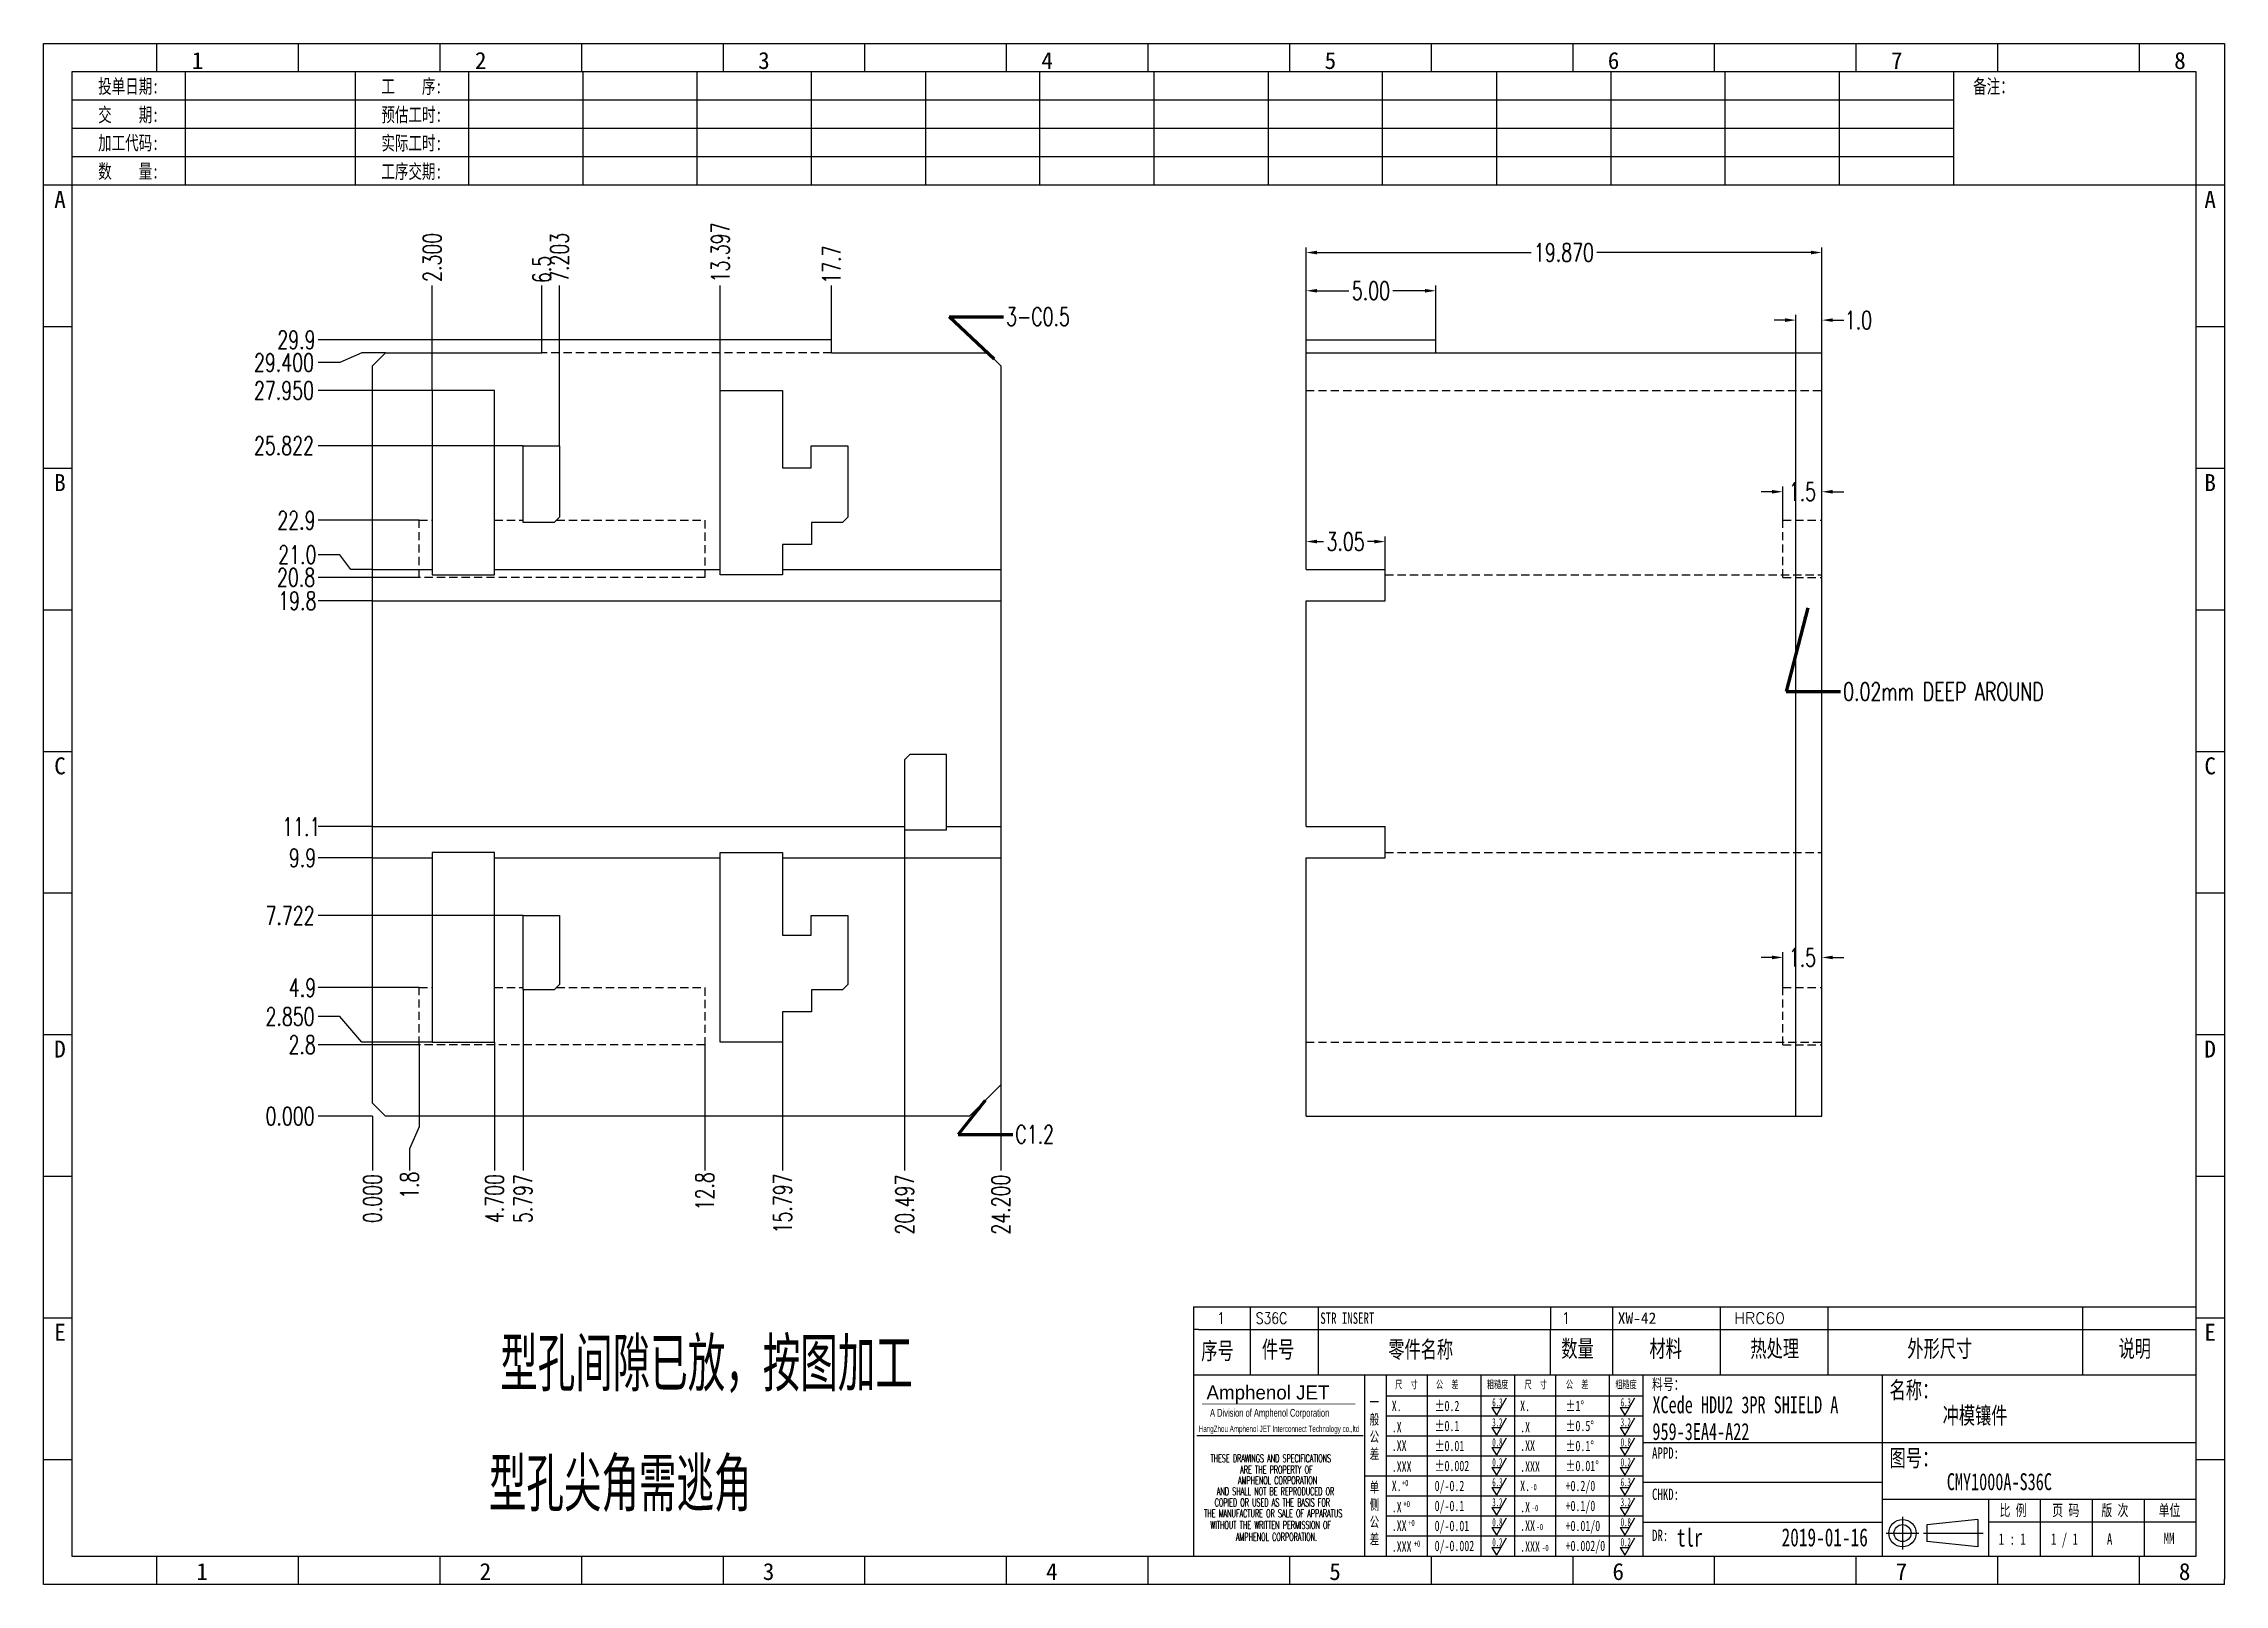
# Model space of a CAD drawing. Header units: millimetres. Extents: x -2852 to 5627, y -2271 to 1849.
# Drawn here: x -778.4 to -694.4, y -423.6 to -364.3 of the extents above; entities that cross this region are included whole.
import ezdxf
from ezdxf.enums import TextEntityAlignment as Align

# ---------------------------------------------------------------- set-up
doc = ezdxf.new("R2010")
doc.units = ezdxf.units.MM
doc.header["$PDSIZE"] = 3
doc.linetypes.add('DASHED2', pattern=[9.525, 6.35, -3.175])
for name, color, linetype in [('1', 7, 'Continuous'), ('11', 4, 'DASHED2'), ('41', 1, 'Continuous'), ('PUNCH', 1, 'Continuous'), ('S01', 170, 'Continuous')]:
    doc.layers.add(name, color=color, linetype=linetype)
doc.styles.add('CH', font='仿宋_GB2312_0.ttf')
doc.styles.add('jet01', font='simplex.shx', dxfattribs={"width": 0.7, "bigfont": 'hztxt.shx'})
doc.styles.add('jet02', font='simplex.shx', dxfattribs={"width": 0.7})
doc.styles.add('SIMPLEX', font='SIMPLEX')
doc.styles.get("Standard").update_dxf_attribs({"font": '仿宋_GB2312_0.ttf', "width": 0.7})
doc.styles.add('TEXTSTYLE_1', font='TRIUMB.TTF')
doc.styles.add('TEXTSTYLE_2', font='TRIUM.TTF')
doc.styles.add('tk', font='', dxfattribs={"width": 0.7})
doc.styles.add('tk 2', font='仿宋_GB2312_0.ttf', dxfattribs={"width": 0.65})
doc.styles.add('tk 4', font='simplex.shx', dxfattribs={"width": 0.65, "bigfont": 'bigfont.shx'})
doc.styles.get('tk').set_extended_font_data('NSimSun')
doc.dimstyles.new('jet02', dxfattribs={"dimtxt": 3.5, "dimasz": 2.1, "dimexe": 1, "dimexo": 0, "dimgap": 0.5, "dimtad": 0, "dimtoh": 1, "dimdec": 3, "dimzin": 9, "dimdsep": 46, "dimtxsty": 'jet02', "dimcen": 0, "dimclrt": 256, "dimazin": 2, "dimtfac": 1, "dimtdec": 3, "dimtofl": 0, "dimtmove": 0, "dimatfit": 1, "dimfxl": 0, "dimarcsym": 0})

msp = doc.modelspace()

# ---------------------------------------------------------------- texts
at = {"layer": '1', "ltscale": 0.05, "style": 'jet01', "width": 0.7}
for s, height, p in [('型孔间隙已放，按图加工', 2.064003, (-760.7834, -416.204)), ('型孔尖角需逃角', 2.064, (-761.2182, -420.8324))]:
    msp.add_text(s, height=height, dxfattribs=at).set_placement(p)
at = {"layer": '41', "ltscale": 0.05, "char_height": 0.7, "attachment_point": 4, "style": 'jet02'}
for s, insert in [('3-C0.5', (-741.2959, -374.812)), ('0.02mm DEEP AROUND', (-709.0558, -389.2516)), ('C1.2', (-740.9435, -406.3077))]:
    msp.add_mtext(s, dxfattribs=dict(at, insert=insert))

# ---------------------------------------------------------------- blocks, each defined once
blk = doc.blocks.new('*D131')
at = {"layer": '41', "ltscale": 0.05}
for p, q in [((185.462, -2828.134), (185.462, -2826.043)), ((185.882, -2826.243), (187.116, -2826.243)), ((190.042, -2826.243), (188.809, -2826.243)), ((190.462, -2828.134), (190.462, -2826.043))]:
    blk.add_line(p, q, dxfattribs=at)
for points in [[(185.882, -2826.173), (185.882, -2826.313), (185.462, -2826.243)], [(190.042, -2826.173), (190.042, -2826.313), (190.462, -2826.243)]]:
    blk.add_solid(points, dxfattribs=at)
at = {"layer": 'Defpoints', "color": 0, "ltscale": 0.05}
for p in [(190.462, -2826.243), (185.462, -2828.134), (190.462, -2828.134)]:
    blk.add_point(p, dxfattribs=at)
at = {"layer": '41', "ltscale": 0.05, "insert": (187.962, -2826.243), "char_height": 0.7, "attachment_point": 5, "style": 'jet02'}
blk.add_mtext('5.00', dxfattribs=at)
blk = doc.blocks.new('A3-N')
at = {"layer": '1', "color": 1}
for p, q in [((0, 0), (0, 296.73)), ((0, 296.73), (420, 296.73)), ((21.82, 291.27), (21.82, 296.73)), ((49.09, 291.27), (49.09, 296.73)), ((76.36, 291.27), (76.36, 296.73)), ((103.64, 291.27), (103.64, 296.73)), ((103.64, 291.27), (103.64, 296.73)), ((103.64, 291.27), (103.64, 296.73)), ((130.91, 291.27), (130.91, 296.73)), ((158.18, 291.27), (158.18, 296.73)), ((185.45, 291.27), (185.45, 296.73)), ((212.73, 291.27), (212.73, 296.73)), ((240, 291.27), (240, 296.73)), ((267.27, 291.27), (267.27, 296.73)), ((294.55, 291.27), (294.55, 296.73)), ((321.82, 291.27), (321.82, 296.73)), ((349.09, 291.27), (349.09, 296.73)), ((376.36, 291.27), (376.36, 296.73)), ((403.64, 291.27), (403.64, 296.73)), ((420, 296.73), (420, 1)), ((5.45, 269.45), (0, 269.45)), ((420, 269.45), (414.55, 269.45)), ((5.45, 242.18), (0, 242.18)), ((420, 242.18), (414.55, 242.18)), ((5.45, 214.91), (0, 214.91)), ((420, 214.91), (414.55, 214.91)), ((5.45, 187.64), (0, 187.64)), ((420, 187.64), (414.55, 187.64)), ((5.45, 160.36), (0, 160.36)), ((420, 160.36), (414.55, 160.36)), ((5.45, 133.09), (0, 133.09)), ((420, 133.09), (414.55, 133.09)), ((5.45, 105.82), (0, 105.82)), ((420, 105.82), (414.55, 105.82)), ((5.45, 78.55), (0, 78.55)), ((420, 78.55), (414.55, 78.55)), ((5.45, 51.27), (0, 51.27)), ((420, 51.27), (414.55, 51.27)), ((222.45, 49.09), (221.45, 49.09)), ((221.45, 49.09), (221.45, 40.36)), ((222.45, 49.09), (414.55, 49.09)), ((232.36, 49.09), (232.36, 40.36)), ((245.45, 49.09), (245.45, 40.36)), ((290.18, 49.09), (290.18, 40.36)), ((302.18, 49.09), (302.18, 40.36)), ((322.91, 49.09), (322.91, 40.36)), ((343.64, 49.09), (343.64, 40.36)), ((392.73, 40.36), (392.73, 49.09)), ((258.55, 40.36), (258.55, 5.44)), ((266.45, 40.36), (266.45, 5.44)), ((276.78, 40.36), (276.78, 5.45)), ((291.18, 40.36), (291.18, 5.45)), ((301.51, 40.37), (301.51, 5.46)), ((308.01, 40.36), (308.01, 5.45)), ((354.09, 40.36), (354.09, 5.45)), ((308.01, 32.39), (258.55, 32.39)), ((308.01, 28.54), (258.55, 28.54)), ((414.55, 27.27), (308.01, 27.27)), ((5.45, 24), (0, 24)), ((308.01, 24.69), (258.55, 24.69)), ((420, 24), (414.55, 24)), ((308.01, 16.99), (258.55, 16.99)), ((354.09, 19.63), (308.01, 19.63)), ((308.01, 13.14), (258.55, 13.14)), ((414.55, 16.36), (354.09, 16.36)), ((374.55, 16.36), (374.55, 5.45)), ((384.55, 16.36), (384.55, 5.45)), ((394.55, 16.36), (394.55, 5.45)), ((404.55, 16.36), (404.55, 5.45)), ((308.01, 9.29), (258.55, 9.29)), ((308.01, 11.99), (354.09, 11.99)), ((372.51, 12.49), (362.69, 11.5)), ((362.69, 11.5), (362.69, 8.23)), ((372.51, 12.49), (372.51, 7.25)), ((414.55, 12), (374.55, 12)), ((21.82, 0), (21.82, 5.45)), ((49.09, 0), (49.09, 5.45)), ((76.36, 0), (76.36, 5.45)), ((103.64, 0), (103.64, 5.45)), ((130.91, 0), (130.91, 5.45)), ((158.18, 0), (158.18, 5.45)), ((185.45, 0), (185.45, 5.45)), ((212.73, 0), (212.73, 5.45)), ((240, 0), (240, 5.45)), ((267.27, 0), (267.27, 5.45)), ((294.55, 0), (294.55, 5.45)), ((321.82, 0), (321.82, 5.45)), ((349.09, 0), (349.09, 5.45)), ((372.51, 7.25), (362.69, 8.23)), ((376.36, 0), (376.36, 5.45)), ((403.64, 0), (403.64, 5.45)), ((1, 0), (0, 0)), ((420, 0), (1, 0)), ((420, 0), (420, 1))]:
    blk.add_line(p, q, dxfattribs=at)
at = {"layer": '1'}
for p, q in [((414.55, 278.18), (414.55, 284.73)), ((221.45, 40.36), (221.45, 5.45)), ((221.45, 40.36), (414.55, 40.36)), ((221.45, 40.36), (414.55, 40.36)), ((254.41, 40.36), (254.41, 5.45)), ((283.28, 40.36), (283.28, 5.45)), ((308.01, 36.24), (258.55, 36.24)), ((222.08, 28.67), (254.12, 28.67)), ((308.01, 20.84), (254.41, 20.84))]:
    blk.add_line(p, q, dxfattribs=at)
at = {"layer": '1', "color": 1, "ltscale": 0.05}
for p, q in [((278.93, 34.04), (279.79, 32.56)), ((278.93, 34.04), (280.65, 34.04)), ((281.68, 35.84), (279.79, 32.56)), ((303.66, 34.05), (304.52, 32.56)), ((303.66, 34.05), (305.38, 34.05)), ((306.41, 35.84), (304.52, 32.56)), ((278.93, 30.19), (279.79, 28.71)), ((278.93, 30.19), (280.65, 30.19)), ((281.68, 31.99), (279.79, 28.71)), ((303.66, 30.2), (305.38, 30.2)), ((303.66, 30.2), (304.52, 28.71)), ((306.41, 31.99), (304.52, 28.71)), ((278.93, 26.34), (279.79, 24.86)), ((278.93, 26.34), (280.65, 26.34)), ((281.68, 28.14), (279.79, 24.86)), ((303.66, 26.35), (304.52, 24.86)), ((303.66, 26.35), (305.38, 26.35)), ((306.41, 28.14), (304.52, 24.86)), ((278.93, 22.49), (280.65, 22.49)), ((278.93, 22.49), (279.79, 21.01)), ((281.68, 24.29), (279.79, 21.01)), ((303.66, 22.5), (305.38, 22.5)), ((303.66, 22.5), (304.52, 21.01)), ((306.41, 24.29), (304.52, 21.01)), ((278.93, 18.66), (279.79, 17.17)), ((278.93, 18.66), (280.65, 18.66)), ((281.68, 20.45), (279.79, 17.17)), ((303.66, 18.66), (304.52, 17.18)), ((303.66, 18.66), (305.38, 18.66)), ((306.41, 20.46), (304.52, 17.18)), ((278.93, 14.81), (280.65, 14.81)), ((278.93, 14.81), (279.79, 13.32)), ((281.68, 16.6), (279.79, 13.32)), ((281.68, 12.75), (279.79, 9.47)), ((303.66, 14.81), (305.38, 14.81)), ((303.66, 14.81), (304.52, 13.33)), ((306.41, 16.61), (304.52, 13.33)), ((306.41, 12.76), (304.52, 9.48)), ((278.93, 10.96), (279.79, 9.47)), ((278.93, 10.96), (280.65, 10.96)), ((281.68, 8.9), (279.79, 5.62)), ((303.66, 10.96), (304.52, 9.48)), ((303.66, 10.96), (305.38, 10.96)), ((306.41, 8.91), (304.52, 5.63)), ((278.93, 7.11), (279.79, 5.62)), ((278.93, 7.11), (280.65, 7.11)), ((303.66, 7.11), (305.38, 7.11)), ((303.66, 7.11), (304.52, 5.63))]:
    blk.add_line(p, q, dxfattribs=at)
at = {"layer": '1', "color": 1, "ltscale": 0.1}
for p, q in [((358.01, 13.02), (358.01, 6.71)), ((354.86, 9.87), (361.17, 9.87)), ((362.03, 9.87), (373.54, 9.87))]:
    blk.add_line(p, q, dxfattribs=at)
at = {"layer": '1'}
blk.add_lwpolyline([(221.45, 5.45), (414.55, 5.45), (414.55, 291.27), (5.45, 291.27), (5.45, 5.45), (414.55, 5.45)], dxfattribs=at)
at = {"layer": '1', "color": 7, "linetype": 'Continuous', "const_width": 0.123}
blk.add_lwpolyline([(223.11, 34.74), (252.6, 34.76)], dxfattribs=at)
at = {"layer": '1', "color": 1}
for radius in [2.62, 1.64]:
    blk.add_circle((358.01, 9.87), radius, dxfattribs=at)
at = {"layer": '41'}
for p, q in [((27.27, 291.27), (27.27, 269.45)), ((60, 291.27), (60, 269.45)), ((81.82, 291.27), (81.82, 269.45)), ((103.82, 291.27), (103.82, 269.45)), ((125.82, 291.27), (125.82, 269.45)), ((147.82, 291.27), (147.82, 269.45)), ((169.82, 291.27), (169.82, 269.45)), ((191.82, 291.27), (191.82, 269.45)), ((213.82, 291.27), (213.82, 269.45)), ((235.82, 291.27), (235.82, 269.45)), ((257.82, 291.27), (257.82, 269.45)), ((279.82, 291.27), (279.82, 269.45)), ((301.82, 291.27), (301.82, 269.45)), ((323.82, 291.27), (323.82, 269.45)), ((345.82, 291.27), (345.82, 269.45)), ((367.82, 291.27), (367.82, 269.45)), ((367.82, 285.82), (5.45, 285.82)), ((367.82, 280.36), (5.45, 280.36)), ((367.82, 274.91), (5.45, 274.91)), ((414.55, 269.45), (5.45, 269.45))]:
    blk.add_line(p, q, dxfattribs=at)
at = {"layer": '1', "color": 1}
for s, p in [('1', (29.64, 295.11)), ('2', (84.18, 295.11)), ('3', (138.73, 295.11)), ('4', (193.27, 295.11)), ('5', (247.82, 295.11)), ('6', (302.36, 295.11)), ('7', (356.91, 295.11)), ('8', (411.45, 295.11)), ('1', (30.53, 4.11)), ('2', (85.08, 4.11)), ('3', (139.62, 4.11)), ('4', (194.17, 4.11)), ('5', (248.72, 4.11)), ('6', (303.26, 4.11)), ('7', (357.81, 4.11)), ('8', (412.35, 4.11))]:
    blk.add_text(s, height=3.27, dxfattribs=at).set_placement(p, align=Align.TOP_CENTER)
at = {"layer": '1', "style": 'tk', "width": 0.7}
for s, p in [('投单日期:', (16.36, 288.55)), ('工    序:', (70.91, 288.55)), ('备注：', (375.51, 288.55)), ('交    期:', (16.36, 283.09)), ('预估工时:', (70.91, 283.09)), ('加工代码:', (16.36, 277.64)), ('实际工时:', (70.91, 277.64)), ('数    量:', (16.36, 272.18)), ('工序交期:', (70.91, 272.18))]:
    blk.add_text(s, height=2.727, dxfattribs=at).set_placement(p, align=Align.MIDDLE)
at = {"layer": '1', "color": 1}
for s, p in [('A', (2.04, 268.36)), ('B', (2.04, 213.82)), ('C', (2.04, 159.27)), ('D', (2.04, 104.73)), ('E', (2.04, 50.18))]:
    blk.add_text(s, height=3.27, dxfattribs=at).set_placement(p, align=Align.TOP_LEFT)
for s, p in [('A', (418.37, 268.36)), ('B', (418.37, 213.82)), ('C', (418.37, 159.27)), ('D', (418.37, 104.73)), ('E', (418.37, 50.18))]:
    blk.add_text(s, height=3.27, dxfattribs=at).set_placement(p, align=Align.TOP_RIGHT)
at = {"layer": '1', "color": 1, "style": 'tk 2', "width": 0.7}
for s, height, p in [('序号', 3.273, (222.96, 43.34)), ('件号', 3.273, (234.62, 43.61)), ('零件名称', 3.273, (258.97, 43.61)), ('数量', 3.273, (292.3, 43.78)), ('材料', 3.273, (309.27, 43.78)), ('热处理', 3.273, (328.71, 43.78)), ('外形尺寸', 3.273, (358.94, 43.78)), ('说明', 3.273, (399.61, 43.78)), ('料号：', 2.182, (309.77, 37.46)), ('名称：', 3.273, (355.52, 35.79)), ('图号：', 3.273, (355.52, 22.7)), ('比 例', 2.182, (376.69, 13.18)), ('页 码', 2.182, (386.85, 13.18)), ('版 次', 2.182, (396.31, 13.18)), ('单位', 2.182, (407.35, 13.18))]:
    blk.add_text(s, height=height, dxfattribs=at).set_placement(p)
at = {"layer": '1', "color": 7, "linetype": 'Continuous', "style": 'TEXTSTYLE_1'}
blk.add_text('Amphenol JET', height=2.7, dxfattribs=at).set_placement((223.96, 35.61))
at = {"layer": '1', "color": 7, "linetype": 'Continuous'}
for s, height, style, width, p in [('A Division of Amphenol Corporation', 1.5, 'TEXTSTYLE_2', 0.7, (224.64, 32.29)), ('HangZhou Amphenol JET Interconnect Technology co.,ltd ', 1.2, 'TEXTSTYLE_2', 0.6, (222.47, 29.36)), ('THESE DRAWINGS AND SPECIFICATIONS', 1.5, 'tk 4', 0.6, (224.73, 23.52)), ('ARE THE PROPERTY OF', 1.5, 'tk 4', 0.6, (230.45, 21.35)), ('AND SHALL NOT BE REPRODUCED OR', 1.5, 'tk 4', 0.6, (225.95, 17.17)), ('AMPHENOL CORPORATION', 1.5, 'tk 4', 0.6, (230.04, 19.27)), ('THE MANUFACTURE OR SALE OF APPARATUS', 1.5, 'tk 4', 0.6, (223.5, 12.92)), ('COPIED OR USED AS THE BASIS FOR', 1.5, 'tk 4', 0.6, (225.54, 15.02)), ('WITHOUT THE WRITTEN PERMISSION OF', 1.5, 'tk 4', 0.6, (224.73, 10.67)), ('AMPHENOL CORPORATION.', 1.5, 'tk 4', 0.6, (229.63, 8.4))]:
    blk.add_text(s, height=height, dxfattribs=dict(at, style=style, width=width)).set_placement(p)
at = {"layer": '1', "color": 1, "style": 'tk 2', "width": 0.7}
for s, p in [('X.', (259.64, 34.37)), ('%%P0.2', (267.9, 34.37)), ('X.', (284.37, 34.37)), ('%%P1%%D', (293.12, 34.37)), ('.X', (259.64, 30.28)), ('%%P0.1', (267.9, 30.52)), ('.X', (284.37, 30.28)), ('%%P0.5%%D', (293.12, 30.52)), ('.XX', (259.64, 26.71)), ('%%P0.01', (267.9, 26.67)), ('.XX', (284.37, 26.71)), ('%%P0.1%%D', (293.12, 26.67)), ('.XXX', (259.64, 22.68)), ('%%P0.002', (267.9, 22.82)), ('.XXX', (284.37, 22.68)), ('%%P0.01%%D', (293.12, 22.82)), ('X.', (259.64, 18.97)), ('0/-0.2', (267.9, 18.97)), ('X.', (284.37, 18.97)), ('+0.2/0', (293.12, 18.97)), ('.X', (259.64, 14.88)), ('0/-0.1', (267.9, 15.12)), ('.X', (284.37, 14.88)), ('+0.1/0', (293.12, 15.12)), ('.XX', (259.64, 11.31)), ('0/-0.01', (267.9, 11.27)), ('0/-0.002', (267.9, 7.42)), ('.XX', (284.37, 11.31)), ('+0.01/0', (293.12, 11.27)), ('+0.002/0', (293.12, 7.42)), ('.XXX', (259.64, 7.28)), ('.XXX', (284.37, 7.28))]:
    blk.add_text(s, height=2, dxfattribs=at).set_placement(p, align=Align.MIDDLE_LEFT)
at = {"layer": '1', "color": 1, "ltscale": 0.05, "style": 'tk 2', "width": 0.5}
for s, p in [('6.3', (279.01, 34.26)), ('6.3', (303.74, 34.27)), ('3.2', (279.01, 30.41)), ('3.2', (303.74, 30.42)), ('0.8', (279.01, 26.56)), ('0.8', (303.74, 26.57)), ('0.2', (279.01, 22.71)), ('0.2', (303.74, 22.72)), ('6.3', (279.01, 18.87)), ('6.3', (303.74, 18.88)), ('3.2', (279.01, 15.02)), ('0.8', (279.01, 11.17)), ('3.2', (303.74, 15.03)), ('0.8', (303.74, 11.18)), ('0.2', (279.01, 7.32)), ('0.2', (303.74, 7.33))]:
    blk.add_text(s, height=1.6, dxfattribs=at).set_placement(p)
at = {"layer": '1', "style": 'tk 2', "width": 0.7}
for s, p in [('APPD:', (309.77, 24.21)), ('CHKD:', (309.77, 16.27)), ('DR:', (309.77, 8.35))]:
    blk.add_text(s, height=2.182, dxfattribs=at).set_placement(p)
at = {"layer": '1', "color": 7, "style": 'tk 2', "width": 0.7}
blk.add_text('MM', height=2.182, dxfattribs=at).set_placement((408.31, 7.75))
at = {"layer": '1', "color": 1, "ltscale": 0.05, "char_height": 1.5, "width": 6.3627, "attachment_point": 1, "style": 'tk 2'}
for s, insert in [('尺  寸', (260.31, 39.25)), ('公  差', (268.17, 39.25)), ('粗糙度', (277.98, 39.25)), ('尺  寸', (285.2, 39.25)), ('公  差', (293.18, 39.25)), ('粗糙度', (302.71, 39.26))]:
    blk.add_mtext(s, dxfattribs=dict(at, insert=insert))
at = {"layer": '1', "ltscale": 0.05, "char_height": 2, "width": 2.5195, "attachment_point": 1, "style": 'tk 2'}
for s, insert in [('一般公差', (255.39, 36.11)), ('单侧公差', (255.39, 19.71))]:
    blk.add_mtext(s, dxfattribs=dict(at, insert=insert))
at = {"layer": '1', "color": 1, "ltscale": 0.05, "char_height": 1.2, "width": 5.1396, "attachment_point": 1, "line_spacing_factor": 0.8, "style": 'tk 2'}
for s, insert in [('+0', (261.58, 20.13)), ('-0', (286.31, 19.33)), ('+0', (261.88, 16.09)), ('-0', (286.61, 15.29)), ('+0', (262.79, 12.45)), ('+0', (263.87, 8.44)), ('-0', (287.51, 11.65)), ('-0', (288.59, 7.64))]:
    blk.add_mtext(s, dxfattribs=dict(at, insert=insert))
at = {"layer": '1', "style": 'tk 2', "width": 0.7}
for tag, p in [('PATR-NO1', (309.84, 32.96)), ('TITLE', (365.74, 30.9)), ('PATR-NO2', (309.84, 27.81)), ('DWG-NO:', (366.54, 18.14))]:
    blk.add_attdef(tag, p, '', height=3.27, dxfattribs=at)
at = {"layer": '1', "color": 1, "style": 'tk 2', "width": 0.7}
for tag, p in [('DRAW', (314.55, 7.27)), ('DATE', (334.72, 7.32))]:
    blk.add_attdef(tag, p, '', height=3.49, dxfattribs=at)
at = {"layer": '1', "style": 'tk 2', "width": 0.7}
for tag, p in [('SCALE', (376.55, 8.73)), ('SHEET', (386.6, 8.72)), ('REV', (397.38, 8.73))]:
    blk.add_attdef(tag, text='', height=2.18, dxfattribs=at).set_placement(p, align=Align.MIDDLE_LEFT)
blk = doc.blocks.new('FB3')
at = {"layer": '1', "color": 1}
for p, q in [((0, 4.36), (193.09, 4.36)), ((0, 4.36), (0, 0)), ((10.91, 4.36), (10.91, 0)), ((24, 4.36), (24, 0)), ((68.73, 4.36), (68.73, 0)), ((80.73, 4.36), (80.73, 0)), ((101.45, 4.36), (101.45, 0)), ((122.18, 4.36), (122.18, 0)), ((171.27, 0), (171.27, 4.36))]:
    blk.add_line(p, q, dxfattribs=at)
at = {"layer": '1'}
for tag, style, p in [('ITEM', 'SIMPLEX', (4.36, 2.18)), ('PARTNO', 'SIMPLEX', (12, 2.18)), ('QTY', 'SIMPLEX', (74.18, 2.18)), ('MATL', 'CH', (81.72, 2.18)), ('FINISH', 'SIMPLEX', (104.17, 2.18)), ('SPEC', 'SIMPLEX', (130.91, 2.18)), ('REMARK', 'SIMPLEX', (174.06, 2.18))]:
    blk.add_attdef(tag, text='', height=2.18, dxfattribs=dict(at, style=style)).set_placement(p, align=Align.MIDDLE_LEFT)
at = {"layer": '1', "style": 'tk', "width": 0.7}
blk.add_attdef('DIE', text='', height=2.18, dxfattribs=at).set_placement((24.43, 2.18), align=Align.MIDDLE_LEFT)
blk = doc.blocks.new('*D2544')
at = {"layer": '41', "ltscale": 0.05}
blk.add_line((149.505, -2858.034), (147.409, -2858.034), dxfattribs=at)
at = {"layer": 'Defpoints', "color": 0, "ltscale": 0.05}
for p in [(147.409, -2858.034), (149.505, -2858.034), (149.505, -2858.034)]:
    blk.add_point(p, dxfattribs=at)
at = {"layer": '41', "ltscale": 0.05, "insert": (146.329, -2858.034), "char_height": 0.7, "attachment_point": 5, "style": 'jet02'}
blk.add_mtext('0.000', dxfattribs=at)
blk = doc.blocks.new('*D2545')
at = {"layer": '41', "ltscale": 0.05}
blk.add_line((151.305, -2855.284), (147.409, -2855.284), dxfattribs=at)
at = {"layer": 'Defpoints', "color": 0, "ltscale": 0.05}
for p in [(147.409, -2855.284), (151.305, -2855.284), (149.505, -2858.034)]:
    blk.add_point(p, dxfattribs=at)
at = {"layer": '41', "ltscale": 0.05, "insert": (146.795, -2855.284), "char_height": 0.7, "attachment_point": 5, "style": 'jet02'}
blk.add_mtext('2.8', dxfattribs=at)
blk = doc.blocks.new('*D2546')
at = {"layer": '41', "ltscale": 0.05}
blk.add_line((151.305, -2853.084), (147.409, -2853.084), dxfattribs=at)
at = {"layer": 'Defpoints', "color": 0, "ltscale": 0.05}
for p in [(147.409, -2853.084), (151.305, -2853.084), (149.505, -2858.034)]:
    blk.add_point(p, dxfattribs=at)
at = {"layer": '41', "ltscale": 0.05, "insert": (146.807, -2853.084), "char_height": 0.7, "attachment_point": 5, "style": 'jet02'}
blk.add_mtext('4.9', dxfattribs=at)
blk = doc.blocks.new('*D2547')
at = {"layer": '41', "ltscale": 0.05}
blk.add_line((149.505, -2848.084), (147.409, -2848.084), dxfattribs=at)
at = {"layer": 'Defpoints', "color": 0, "ltscale": 0.05}
for p in [(147.409, -2848.084), (149.505, -2848.084), (149.505, -2858.034)]:
    blk.add_point(p, dxfattribs=at)
at = {"layer": '41', "ltscale": 0.05, "insert": (146.807, -2848.084), "char_height": 0.7, "attachment_point": 5, "style": 'jet02'}
blk.add_mtext('9.9', dxfattribs=at)
blk = doc.blocks.new('*D2548')
at = {"layer": '41', "ltscale": 0.05}
blk.add_line((149.505, -2846.884), (147.409, -2846.884), dxfattribs=at)
at = {"layer": 'Defpoints', "color": 0, "ltscale": 0.05}
for p in [(147.409, -2846.884), (149.505, -2846.884), (149.505, -2858.034)]:
    blk.add_point(p, dxfattribs=at)
at = {"layer": '41', "ltscale": 0.05, "insert": (146.76, -2846.884), "char_height": 0.7, "attachment_point": 5, "style": 'jet02'}
blk.add_mtext('11.1', dxfattribs=at)
blk = doc.blocks.new('*D2549')
at = {"layer": '41', "ltscale": 0.05}
blk.add_line((149.505, -2838.184), (147.409, -2838.184), dxfattribs=at)
at = {"layer": 'Defpoints', "color": 0, "ltscale": 0.05}
for p in [(147.409, -2838.184), (149.505, -2838.184), (149.505, -2858.034)]:
    blk.add_point(p, dxfattribs=at)
at = {"layer": '41', "ltscale": 0.05, "insert": (146.609, -2838.184), "char_height": 0.7, "attachment_point": 5, "style": 'jet02'}
blk.add_mtext('19.8', dxfattribs=at)
blk = doc.blocks.new('*D2550')
at = {"layer": '41', "ltscale": 0.05}
blk.add_line((151.305, -2837.284), (147.409, -2837.284), dxfattribs=at)
at = {"layer": 'Defpoints', "color": 0, "ltscale": 0.05}
for p in [(147.409, -2837.284), (151.305, -2837.284), (149.505, -2858.034)]:
    blk.add_point(p, dxfattribs=at)
at = {"layer": '41', "ltscale": 0.05, "insert": (146.562, -2837.284), "char_height": 0.7, "attachment_point": 5, "style": 'jet02'}
blk.add_mtext('20.8', dxfattribs=at)
blk = doc.blocks.new('*D2551')
at = {"layer": '41', "ltscale": 0.05}
for p, q in [((148.249, -2836.409), (147.409, -2836.409)), ((148.665, -2836.984), (148.249, -2836.409)), ((149.505, -2836.984), (148.665, -2836.984))]:
    blk.add_line(p, q, dxfattribs=at)
at = {"layer": 'Defpoints', "color": 0, "ltscale": 0.05}
for p in [(147.409, -2836.409), (149.505, -2836.984), (149.505, -2858.034)]:
    blk.add_point(p, dxfattribs=at)
at = {"layer": '41', "ltscale": 0.05, "insert": (146.609, -2836.409), "char_height": 0.7, "attachment_point": 5, "style": 'jet02'}
blk.add_mtext('21.0', dxfattribs=at)
blk = doc.blocks.new('*D2552')
at = {"layer": '41', "ltscale": 0.05}
blk.add_line((151.305, -2835.084), (147.409, -2835.084), dxfattribs=at)
at = {"layer": 'Defpoints', "color": 0, "ltscale": 0.05}
for p in [(147.409, -2835.084), (151.305, -2835.084), (149.505, -2858.034)]:
    blk.add_point(p, dxfattribs=at)
at = {"layer": '41', "ltscale": 0.05, "insert": (146.574, -2835.084), "char_height": 0.7, "attachment_point": 5, "style": 'jet02'}
blk.add_mtext('22.9', dxfattribs=at)
blk = doc.blocks.new('*D2553')
at = {"layer": '41', "ltscale": 0.05}
for p, q in [((148.249, -2829.009), (147.409, -2829.009)), ((149.089, -2828.634), (148.249, -2829.009)), ((150.005, -2828.634), (149.089, -2828.634))]:
    blk.add_line(p, q, dxfattribs=at)
at = {"layer": 'Defpoints', "color": 0, "ltscale": 0.05}
for p in [(147.409, -2829.009), (150.005, -2828.634), (149.505, -2858.034)]:
    blk.add_point(p, dxfattribs=at)
at = {"layer": '41', "ltscale": 0.05, "insert": (146.095, -2829.009), "char_height": 0.7, "attachment_point": 5, "style": 'jet02'}
blk.add_mtext('29.400', dxfattribs=at)
blk = doc.blocks.new('*D2554')
at = {"layer": '41', "ltscale": 0.05}
blk.add_line((156.025, -2828.134), (147.409, -2828.134), dxfattribs=at)
at = {"layer": 'Defpoints', "color": 0, "ltscale": 0.05}
for p in [(147.409, -2828.134), (156.025, -2828.134), (149.505, -2858.034)]:
    blk.add_point(p, dxfattribs=at)
at = {"layer": '41', "ltscale": 0.05, "insert": (146.574, -2828.134), "char_height": 0.7, "attachment_point": 5, "style": 'jet02'}
blk.add_mtext('29.9', dxfattribs=at)
blk = doc.blocks.new('*D2555')
at = {"layer": '41', "ltscale": 0.05}
blk.add_line((149.505, -2858.034), (149.505, -2860.13), dxfattribs=at)
at = {"layer": 'Defpoints', "color": 0, "ltscale": 0.05}
for p in [(149.505, -2858.034), (149.505, -2858.034), (149.505, -2860.13)]:
    blk.add_point(p, dxfattribs=at)
at = {"layer": '41', "ltscale": 0.05, "insert": (149.505, -2861.21), "char_height": 0.7, "attachment_point": 5, "rotation": 90, "style": 'jet02'}
blk.add_mtext('0.000', dxfattribs=at)
blk = doc.blocks.new('*D2556')
at = {"layer": '41', "ltscale": 0.05}
for p, q in [((151.305, -2855.284), (151.305, -2858.45)), ((151.305, -2858.45), (150.93, -2859.29)), ((150.93, -2859.29), (150.93, -2860.13))]:
    blk.add_line(p, q, dxfattribs=at)
at = {"layer": 'Defpoints', "color": 0, "ltscale": 0.05}
for p in [(151.305, -2855.284), (149.505, -2858.034), (150.93, -2860.13)]:
    blk.add_point(p, dxfattribs=at)
at = {"layer": '41', "ltscale": 0.05, "insert": (150.93, -2860.697), "char_height": 0.7, "attachment_point": 5, "rotation": 90, "style": 'jet02'}
blk.add_mtext('1.8', dxfattribs=at)
blk = doc.blocks.new('*D2557')
at = {"layer": '41', "ltscale": 0.05}
blk.add_line((162.305, -2855.284), (162.305, -2860.13), dxfattribs=at)
at = {"layer": 'Defpoints', "color": 0, "ltscale": 0.05}
for p in [(162.305, -2855.284), (149.505, -2858.034), (162.305, -2860.13)]:
    blk.add_point(p, dxfattribs=at)
at = {"layer": '41', "ltscale": 0.05, "insert": (162.305, -2860.93), "char_height": 0.7, "attachment_point": 5, "rotation": 90, "style": 'jet02'}
blk.add_mtext('12.8', dxfattribs=at)
blk = doc.blocks.new('*D2558')
at = {"layer": '41', "ltscale": 0.05}
blk.add_line((173.705, -2856.834), (173.705, -2860.13), dxfattribs=at)
at = {"layer": 'Defpoints', "color": 0, "ltscale": 0.05}
for p in [(173.705, -2856.834), (149.505, -2858.034), (173.705, -2860.13)]:
    blk.add_point(p, dxfattribs=at)
at = {"layer": '41', "ltscale": 0.05, "insert": (173.705, -2861.443), "char_height": 0.7, "attachment_point": 5, "rotation": 90, "style": 'jet02'}
blk.add_mtext('24.200', dxfattribs=at)
blk = doc.blocks.new('*D2559')
at = {"layer": '41', "ltscale": 0.05}
blk.add_line((156.025, -2828.134), (156.025, -2826.037), dxfattribs=at)
at = {"layer": 'Defpoints', "color": 0, "ltscale": 0.05}
for p in [(156.025, -2826.037), (156.025, -2828.134), (149.505, -2858.034)]:
    blk.add_point(p, dxfattribs=at)
at = {"layer": '41', "ltscale": 0.05, "insert": (156.025, -2825.424), "char_height": 0.7, "attachment_point": 5, "rotation": 90, "style": 'jet02'}
blk.add_mtext('6.5', dxfattribs=at)
blk = doc.blocks.new('*D2560')
at = {"layer": '41', "ltscale": 0.05}
blk.add_line((167.185, -2828.134), (167.185, -2826.037), dxfattribs=at)
at = {"layer": 'Defpoints', "color": 0, "ltscale": 0.05}
for p in [(167.185, -2826.037), (167.185, -2828.134), (149.505, -2858.034)]:
    blk.add_point(p, dxfattribs=at)
at = {"layer": '41', "ltscale": 0.05, "insert": (167.185, -2825.237), "char_height": 0.7, "attachment_point": 5, "rotation": 90, "style": 'jet02'}
blk.add_mtext('17.7', dxfattribs=at)
blk = doc.blocks.new('*D2561')
at = {"layer": '41', "ltscale": 0.05}
blk.add_line((154.205, -2855.184), (154.205, -2860.13), dxfattribs=at)
at = {"layer": 'Defpoints', "color": 0, "ltscale": 0.05}
for p in [(154.205, -2855.184), (149.505, -2858.034), (154.205, -2860.13)]:
    blk.add_point(p, dxfattribs=at)
at = {"layer": '41', "ltscale": 0.05, "insert": (154.205, -2861.21), "char_height": 0.7, "attachment_point": 5, "rotation": 90, "style": 'jet02'}
blk.add_mtext('4.700', dxfattribs=at)
blk = doc.blocks.new('*D2562')
at = {"layer": '41', "ltscale": 0.05}
blk.add_line((155.302, -2853.167), (155.302, -2860.13), dxfattribs=at)
at = {"layer": 'Defpoints', "color": 0, "ltscale": 0.05}
for p in [(155.302, -2853.167), (149.505, -2858.034), (155.302, -2860.13)]:
    blk.add_point(p, dxfattribs=at)
at = {"layer": '41', "ltscale": 0.05, "insert": (155.302, -2861.21), "char_height": 0.7, "attachment_point": 5, "rotation": 90, "style": 'jet02'}
blk.add_mtext('5.797', dxfattribs=at)
blk = doc.blocks.new('*D2563')
at = {"layer": '41', "ltscale": 0.05}
blk.add_line((165.302, -2855.184), (165.302, -2860.13), dxfattribs=at)
at = {"layer": 'Defpoints', "color": 0, "ltscale": 0.05}
for p in [(165.302, -2855.184), (149.505, -2858.034), (165.302, -2860.13)]:
    blk.add_point(p, dxfattribs=at)
at = {"layer": '41', "ltscale": 0.05, "insert": (165.302, -2861.397), "char_height": 0.7, "attachment_point": 5, "rotation": 90, "style": 'jet02'}
blk.add_mtext('15.797', dxfattribs=at)
blk = doc.blocks.new('*D2564')
at = {"layer": '41', "ltscale": 0.05}
blk.add_line((170.002, -2847.009), (170.002, -2860.13), dxfattribs=at)
at = {"layer": 'Defpoints', "color": 0, "ltscale": 0.05}
for p in [(170.002, -2847.009), (149.505, -2858.034), (170.002, -2860.13)]:
    blk.add_point(p, dxfattribs=at)
at = {"layer": '41', "ltscale": 0.05, "insert": (170.002, -2861.443), "char_height": 0.7, "attachment_point": 5, "rotation": 90, "style": 'jet02'}
blk.add_mtext('20.497', dxfattribs=at)
blk = doc.blocks.new('*D2565')
at = {"layer": '41', "ltscale": 0.05}
blk.add_line((151.805, -2830.084), (151.805, -2826.037), dxfattribs=at)
at = {"layer": 'Defpoints', "color": 0, "ltscale": 0.05}
for p in [(151.805, -2826.037), (151.805, -2830.084), (149.505, -2858.034)]:
    blk.add_point(p, dxfattribs=at)
at = {"layer": '41', "ltscale": 0.05, "insert": (151.805, -2824.957), "char_height": 0.7, "attachment_point": 5, "rotation": 90, "style": 'jet02'}
blk.add_mtext('2.300', dxfattribs=at)
blk = doc.blocks.new('*D2566')
at = {"layer": '41', "ltscale": 0.05}
blk.add_line((156.708, -2832.211), (156.708, -2826.037), dxfattribs=at)
at = {"layer": 'Defpoints', "color": 0, "ltscale": 0.05}
for p in [(156.708, -2826.037), (156.708, -2832.211), (149.505, -2858.034)]:
    blk.add_point(p, dxfattribs=at)
at = {"layer": '41', "ltscale": 0.05, "insert": (156.708, -2824.957), "char_height": 0.7, "attachment_point": 5, "rotation": 90, "style": 'jet02'}
blk.add_mtext('7.203', dxfattribs=at)
blk = doc.blocks.new('*D2567')
at = {"layer": '41', "ltscale": 0.05}
blk.add_line((162.902, -2830.084), (162.902, -2826.037), dxfattribs=at)
at = {"layer": 'Defpoints', "color": 0, "ltscale": 0.05}
for p in [(162.902, -2826.037), (162.902, -2830.084), (149.505, -2858.034)]:
    blk.add_point(p, dxfattribs=at)
at = {"layer": '41', "ltscale": 0.05, "insert": (162.902, -2824.77), "char_height": 0.7, "attachment_point": 5, "rotation": 90, "style": 'jet02'}
blk.add_mtext('13.397', dxfattribs=at)
blk = doc.blocks.new('*D2568')
at = {"layer": '41', "ltscale": 0.05}
blk.add_line((155.302, -2850.311), (147.409, -2850.311), dxfattribs=at)
at = {"layer": 'Defpoints', "color": 0, "ltscale": 0.05}
for p in [(147.409, -2850.311), (155.302, -2850.311), (149.505, -2858.034)]:
    blk.add_point(p, dxfattribs=at)
at = {"layer": '41', "ltscale": 0.05, "insert": (146.329, -2850.311), "char_height": 0.7, "attachment_point": 5, "style": 'jet02'}
blk.add_mtext('7.722', dxfattribs=at)
blk = doc.blocks.new('*D2569')
at = {"layer": '41', "ltscale": 0.05}
for p, q in [((148.249, -2854.199), (147.409, -2854.199)), ((149.089, -2855.184), (148.249, -2854.199)), ((151.805, -2855.184), (149.089, -2855.184))]:
    blk.add_line(p, q, dxfattribs=at)
at = {"layer": 'Defpoints', "color": 0, "ltscale": 0.05}
for p in [(147.409, -2854.199), (151.805, -2855.184), (149.505, -2858.034)]:
    blk.add_point(p, dxfattribs=at)
at = {"layer": '41', "ltscale": 0.05, "insert": (146.329, -2854.199), "char_height": 0.7, "attachment_point": 5, "style": 'jet02'}
blk.add_mtext('2.850', dxfattribs=at)
blk = doc.blocks.new('*D2570')
at = {"layer": '41', "ltscale": 0.05}
blk.add_line((151.805, -2830.084), (147.409, -2830.084), dxfattribs=at)
at = {"layer": 'Defpoints', "color": 0, "ltscale": 0.05}
for p in [(147.409, -2830.084), (151.805, -2830.084), (149.505, -2858.034)]:
    blk.add_point(p, dxfattribs=at)
at = {"layer": '41', "ltscale": 0.05, "insert": (146.095, -2830.084), "char_height": 0.7, "attachment_point": 5, "style": 'jet02'}
blk.add_mtext('27.950', dxfattribs=at)
blk = doc.blocks.new('*D2571')
at = {"layer": '41', "ltscale": 0.05}
blk.add_line((155.302, -2832.211), (147.409, -2832.211), dxfattribs=at)
at = {"layer": 'Defpoints', "color": 0, "ltscale": 0.05}
for p in [(147.409, -2832.211), (155.302, -2832.211), (149.505, -2858.034)]:
    blk.add_point(p, dxfattribs=at)
at = {"layer": '41', "ltscale": 0.05, "insert": (146.095, -2832.211), "char_height": 0.7, "attachment_point": 5, "style": 'jet02'}
blk.add_mtext('25.822', dxfattribs=at)
blk = doc.blocks.new('*D2572')
at = {"layer": '41', "ltscale": 0.05}
for p, q in [((185.462, -2828.134), (185.462, -2824.571)), ((185.882, -2824.771), (194.131, -2824.771)), ((204.912, -2824.771), (196.664, -2824.771)), ((205.332, -2828.634), (205.332, -2824.571))]:
    blk.add_line(p, q, dxfattribs=at)
for points in [[(185.882, -2824.701), (185.882, -2824.841), (185.462, -2824.771)], [(204.912, -2824.701), (204.912, -2824.841), (205.332, -2824.771)]]:
    blk.add_solid(points, dxfattribs=at)
at = {"layer": 'Defpoints', "color": 0, "ltscale": 0.05}
for p in [(205.332, -2824.771), (185.462, -2828.134), (205.332, -2828.634)]:
    blk.add_point(p, dxfattribs=at)
at = {"layer": '41', "ltscale": 0.05, "insert": (195.397, -2824.771), "char_height": 0.7, "attachment_point": 5, "style": 'jet02'}
blk.add_mtext('19.870', dxfattribs=at)
blk = doc.blocks.new('*D2573')
at = {"layer": '41', "ltscale": 0.05}
for p, q in [((203.912, -2827.374), (203.492, -2827.374)), ((204.332, -2828.634), (204.332, -2827.174)), ((205.332, -2828.634), (205.332, -2827.174)), ((205.752, -2827.374), (206.172, -2827.374))]:
    blk.add_line(p, q, dxfattribs=at)
for points in [[(203.912, -2827.304), (203.912, -2827.444), (204.332, -2827.374)], [(205.752, -2827.304), (205.752, -2827.444), (205.332, -2827.374)]]:
    blk.add_solid(points, dxfattribs=at)
at = {"layer": 'Defpoints', "color": 0, "ltscale": 0.05}
for p in [(205.332, -2827.374), (204.332, -2828.634), (205.332, -2828.634)]:
    blk.add_point(p, dxfattribs=at)
at = {"layer": '41', "ltscale": 0.05, "insert": (206.739, -2827.374), "char_height": 0.7, "attachment_point": 5, "style": 'jet02'}
blk.add_mtext('1.0', dxfattribs=at)
blk = doc.blocks.new('*D2574')
at = {"layer": '41', "ltscale": 0.05}
for p, q in [((185.462, -2836.984), (185.462, -2835.704)), ((188.512, -2836.984), (188.512, -2835.704)), ((185.882, -2835.904), (186.141, -2835.904)), ((188.092, -2835.904), (187.834, -2835.904))]:
    blk.add_line(p, q, dxfattribs=at)
for points in [[(185.882, -2835.834), (185.882, -2835.974), (185.462, -2835.904)], [(188.092, -2835.834), (188.092, -2835.974), (188.512, -2835.904)]]:
    blk.add_solid(points, dxfattribs=at)
at = {"layer": 'Defpoints', "color": 0, "ltscale": 0.05}
for p in [(185.462, -2835.904), (185.462, -2836.984), (188.512, -2836.984)]:
    blk.add_point(p, dxfattribs=at)
at = {"layer": '41', "ltscale": 0.05, "insert": (186.987, -2835.904), "char_height": 0.7, "attachment_point": 5, "style": 'jet02'}
blk.add_mtext('3.05', dxfattribs=at)
blk = doc.blocks.new('*D2575')
at = {"layer": '41', "ltscale": 0.05}
for p, q in [((203.412, -2833.985), (202.992, -2833.985)), ((203.832, -2835.084), (203.832, -2833.785)), ((205.332, -2835.084), (205.332, -2833.785)), ((205.752, -2833.985), (206.172, -2833.985))]:
    blk.add_line(p, q, dxfattribs=at)
for points in [[(203.412, -2833.915), (203.412, -2834.055), (203.832, -2833.985)], [(205.752, -2833.915), (205.752, -2834.055), (205.332, -2833.985)]]:
    blk.add_solid(points, dxfattribs=at)
at = {"layer": 'Defpoints', "color": 0, "ltscale": 0.05}
for p in [(205.332, -2833.985), (203.832, -2835.084), (205.332, -2835.084)]:
    blk.add_point(p, dxfattribs=at)
at = {"layer": '41', "ltscale": 0.05, "insert": (204.582, -2833.985), "char_height": 0.7, "attachment_point": 5, "style": 'jet02'}
blk.add_mtext('1.5', dxfattribs=at)
blk = doc.blocks.new('*D2576')
at = {"layer": '41', "ltscale": 0.05}
for p, q in [((203.832, -2853.084), (203.832, -2851.722)), ((205.332, -2853.084), (205.332, -2851.722)), ((203.412, -2851.922), (202.992, -2851.922)), ((205.752, -2851.922), (206.172, -2851.922))]:
    blk.add_line(p, q, dxfattribs=at)
for points in [[(203.412, -2851.852), (203.412, -2851.992), (203.832, -2851.922)], [(205.752, -2851.852), (205.752, -2851.992), (205.332, -2851.922)]]:
    blk.add_solid(points, dxfattribs=at)
at = {"layer": 'Defpoints', "color": 0, "ltscale": 0.05}
for p in [(203.832, -2851.922), (203.832, -2853.084), (205.332, -2853.084)]:
    blk.add_point(p, dxfattribs=at)
at = {"layer": '41', "ltscale": 0.05, "insert": (204.582, -2851.922), "char_height": 0.7, "attachment_point": 5, "style": 'jet02'}
blk.add_mtext('1.5', dxfattribs=at)

# ---------------------------------------------------------------- dimensions: what is measured, and where the dimension line sits
at = {"layer": '41', "ltscale": 0.05}
for feature_location, offset, dtype, origin, override, picture, middle, set_off in [((-752.3057, -377.6537), (0, 4.0464), 1, (-765.7027, -405.6037), {"dimscale": 0.2, "dimtoh": 0, "dimzin": 1, "dimclrd": 256, "dimclre": 256, "dimadec": 3, "dimazin": 0, "dimatfit": 3, "dimlwd": 65535, "dimlwe": 65535}, '*D2567', (-752.3057, -372.3407), (-915.2077, 2452.4298)), ((-763.4027, -377.6537), (0, 4.0464), 1, (-765.7027, -405.6037), {"dimscale": 0.2, "dimtoh": 0, "dimzin": 1, "dimclrd": 256, "dimclre": 256, "dimadec": 3, "dimazin": 0, "dimatfit": 3, "dimlwd": 65535, "dimlwe": 65535}, '*D2565', (-763.4027, -372.5273), (-915.2077, 2452.4298)), ((-758.4997, -379.7817), (0, 6.1743), 1, (-765.7027, -405.6037), {"dimscale": 0.2, "dimtoh": 0, "dimzin": 1, "dimclrd": 256, "dimclre": 256, "dimadec": 3, "dimazin": 0, "dimatfit": 3, "dimlwd": 65535, "dimlwe": 65535}, '*D2566', (-758.4997, -372.5273), (-915.2077, 2452.4298)), ((-748.0227, -375.7037), (0, 2.0964), 1, (-765.7027, -405.6037), {"dimscale": 0.2, "dimtoh": 0, "dimdec": 1, "dimzin": 1, "dimclrd": 256, "dimclre": 256, "dimadec": 1, "dimazin": 0, "dimatfit": 3, "dimlwd": 65535, "dimlwe": 65535}, '*D2560', (-748.0227, -372.8073), (-915.2077, 2452.4298)), ((-759.1827, -375.7037), (0, 2.0964), 1, (-765.7027, -405.6037), {"dimscale": 0.2, "dimtoh": 0, "dimdec": 1, "dimzin": 1, "dimclrd": 256, "dimclre": 256, "dimadec": 1, "dimazin": 0, "dimatfit": 3, "dimlwd": 65535, "dimlwe": 65535}, '*D2559', (-759.1827, -372.994), (-915.2077, 2452.4298)), ((-759.1827, -375.7037), (-8.6164, 0), 0, (-765.7027, -405.6037), {"dimscale": 0.2, "dimtoh": 0, "dimdec": 1, "dimzin": 1, "dimclrd": 256, "dimclre": 256, "dimadec": 1, "dimazin": 0, "dimatfit": 3, "dimlwd": 65535, "dimlwe": 65535}, '*D2554', (-768.6341, -375.7037), (-915.2077, 2452.4298)), ((-765.2027, -376.2037), (-2.5964, -0.375), 0, (-765.7027, -405.6037), {"dimscale": 0.2, "dimtoh": 0, "dimzin": 1, "dimclrd": 256, "dimclre": 256, "dimadec": 3, "dimazin": 0, "dimatfit": 3, "dimlwd": 65535, "dimlwe": 65535}, '*D2553', (-769.1124, -376.5787), (-915.2077, 2452.4298)), ((-763.4027, -377.6537), (-4.3964, 0), 0, (-765.7027, -405.6037), {"dimscale": 0.2, "dimtoh": 0, "dimzin": 1, "dimclrd": 256, "dimclre": 256, "dimadec": 3, "dimazin": 0, "dimatfit": 3, "dimlwd": 65535, "dimlwe": 65535}, '*D2570', (-769.1124, -377.6537), (-915.2077, 2452.4298)), ((-759.9057, -379.7817), (-7.8934, 0), 0, (-765.7027, -405.6037), {"dimscale": 0.2, "dimtoh": 0, "dimzin": 1, "dimclrd": 256, "dimclre": 256, "dimadec": 3, "dimazin": 0, "dimatfit": 3, "dimlwd": 65535, "dimlwe": 65535}, '*D2571', (-769.1124, -379.7817), (-915.2077, 2452.4298)), ((-763.9027221065, -382.6537233251), (-3.8963885382, 0), 0, (-765.7027221065, -405.6037233251), {"dimscale": 0.2, "dimtoh": 0, "dimdec": 1, "dimzin": 1, "dimclrd": 256, "dimclre": 256, "dimadec": 1, "dimazin": 0, "dimatfit": 3, "dimlwd": 65535, "dimlwe": 65535}, '*D2552', (-768.6341106447, -382.6537233251), (-915.2077048823, 2452.4298167741)), ((-765.7027221065, -384.5537233251), (-2.0963885382, 0.575), 0, (-765.7027221065, -405.6037233251), {"dimscale": 0.2, "dimtoh": 0, "dimdec": 1, "dimzin": 1, "dimclrd": 256, "dimclre": 256, "dimadec": 1, "dimazin": 0, "dimatfit": 3, "dimlwd": 65535, "dimlwe": 65535}, '*D2551', (-768.5991106447, -383.9787233251), (-915.2077048823, 2452.4298167741)), ((-763.9027221065, -384.8537233251), (-3.8963885382, 0), 0, (-765.7027221065, -405.6037233251), {"dimscale": 0.2, "dimtoh": 0, "dimdec": 1, "dimzin": 1, "dimclrd": 256, "dimclre": 256, "dimadec": 1, "dimazin": 0, "dimatfit": 3, "dimlwd": 65535, "dimlwe": 65535}, '*D2550', (-768.6457773113, -384.8537233251), (-915.2077048823, 2452.4298167741)), ((-765.7027221065, -385.7537233251), (-2.0963885382, 0), 0, (-765.7027221065, -405.6037233251), {"dimscale": 0.2, "dimtoh": 0, "dimdec": 1, "dimzin": 1, "dimclrd": 256, "dimclre": 256, "dimadec": 1, "dimazin": 0, "dimatfit": 3, "dimlwd": 65535, "dimlwe": 65535}, '*D2549', (-768.5991106447, -385.7537233251), (-915.2077048823, 2452.4298167741)), ((-765.7027221065, -394.4537233251), (-2.0963885382, 0), 0, (-765.7027221065, -405.6037233251), {"dimscale": 0.2, "dimtoh": 0, "dimdec": 1, "dimzin": 1, "dimclrd": 256, "dimclre": 256, "dimadec": 1, "dimazin": 0, "dimatfit": 3, "dimlwd": 65535, "dimlwe": 65535}, '*D2548', (-768.447443978, -394.4537233251), (-915.2077048823, 2452.4298167741)), ((-745.2057, -394.5788), (0, -13.1213), 1, (-765.7027, -405.6037), {"dimscale": 0.2, "dimtoh": 0, "dimzin": 1, "dimclrd": 256, "dimclre": 256, "dimadec": 3, "dimazin": 0, "dimatfit": 3, "dimlwd": 65535, "dimlwe": 65535}, '*D2564', (-745.2057, -409.0134), (-915.2077, 2452.4298)), ((-765.7027221065, -395.6537233251), (-2.0963885382, 0), 0, (-765.7027221065, -405.6037233251), {"dimscale": 0.2, "dimtoh": 0, "dimdec": 1, "dimzin": 1, "dimclrd": 256, "dimclre": 256, "dimadec": 1, "dimazin": 0, "dimatfit": 3, "dimlwd": 65535, "dimlwe": 65535}, '*D2547', (-768.4007773113, -395.6537233251), (-915.2077048823, 2452.4298167741)), ((-759.9057, -397.8817), (-7.8934, 0), 0, (-765.7027, -405.6037), {"dimscale": 0.2, "dimtoh": 0, "dimzin": 1, "dimclrd": 256, "dimclre": 256, "dimadec": 3, "dimazin": 0, "dimatfit": 3, "dimlwd": 65535, "dimlwe": 65535}, '*D2568', (-768.8791, -397.8817), (-915.2077, 2452.4298)), ((-763.9027221065, -400.6537233251), (-3.8963885382, 0), 0, (-765.7027221065, -405.6037233251), {"dimscale": 0.2, "dimtoh": 0, "dimdec": 1, "dimzin": 1, "dimclrd": 256, "dimclre": 256, "dimadec": 1, "dimazin": 0, "dimatfit": 3, "dimlwd": 65535, "dimlwe": 65535}, '*D2546', (-768.4007773113, -400.6537233251), (-915.2077048823, 2452.4298167741)), ((-763.4027, -402.7537), (-4.3964, 0.985), 0, (-765.7027, -405.6037), {"dimscale": 0.2, "dimtoh": 0, "dimzin": 1, "dimclrd": 256, "dimclre": 256, "dimadec": 3, "dimazin": 0, "dimatfit": 3, "dimlwd": 65535, "dimlwe": 65535}, '*D2569', (-768.8791, -401.7687), (-915.2077, 2452.4298)), ((-759.9057, -400.7377), (0, -6.9624), 1, (-765.7027, -405.6037), {"dimscale": 0.2, "dimtoh": 0, "dimzin": 1, "dimclrd": 256, "dimclre": 256, "dimadec": 3, "dimazin": 0, "dimatfit": 3, "dimlwd": 65535, "dimlwe": 65535}, '*D2562', (-759.9057, -408.7801), (-915.2077, 2452.4298)), ((-763.9027221065, -402.8537233251), (-3.8963885382, 0), 0, (-765.7027221065, -405.6037233251), {"dimscale": 0.2, "dimtoh": 0, "dimdec": 1, "dimzin": 1, "dimclrd": 256, "dimclre": 256, "dimadec": 1, "dimazin": 0, "dimatfit": 3, "dimlwd": 65535, "dimlwe": 65535}, '*D2545', (-768.412443978, -402.8537233251), (-915.2077048823, 2452.4298167741)), ((-761.0027, -402.7537), (0, -4.9464), 1, (-765.7027, -405.6037), {"dimscale": 0.2, "dimtoh": 0, "dimzin": 1, "dimclrd": 256, "dimclre": 256, "dimadec": 3, "dimazin": 0, "dimatfit": 3, "dimlwd": 65535, "dimlwe": 65535}, '*D2561', (-761.0027, -408.7801), (-915.2077, 2452.4298)), ((-749.9057, -402.7537), (0, -4.9464), 1, (-765.7027, -405.6037), {"dimscale": 0.2, "dimtoh": 0, "dimzin": 1, "dimclrd": 256, "dimclre": 256, "dimadec": 3, "dimazin": 0, "dimatfit": 3, "dimlwd": 65535, "dimlwe": 65535}, '*D2563', (-749.9057, -408.9668), (-915.2077, 2452.4298)), ((-763.9027, -402.8537), (-0.375, -4.8464), 1, (-765.7027, -405.6037), {"dimscale": 0.2, "dimtoh": 0, "dimdec": 1, "dimzin": 1, "dimclrd": 256, "dimclre": 256, "dimadec": 1, "dimazin": 0, "dimatfit": 3, "dimlwd": 65535, "dimlwe": 65535}, '*D2556', (-764.2777, -408.2668), (-915.2077, 2452.4298)), ((-752.9027, -402.8537), (0, -4.8464), 1, (-765.7027, -405.6037), {"dimscale": 0.2, "dimtoh": 0, "dimdec": 1, "dimzin": 1, "dimclrd": 256, "dimclre": 256, "dimadec": 1, "dimazin": 0, "dimatfit": 3, "dimlwd": 65535, "dimlwe": 65535}, '*D2557', (-752.9027, -408.5001), (-915.2077, 2452.4298)), ((-741.5027, -404.4037), (0, -3.2964), 1, (-765.7027, -405.6037), {"dimscale": 0.2, "dimtoh": 0, "dimzin": 1, "dimclrd": 256, "dimclre": 256, "dimadec": 3, "dimazin": 0, "dimatfit": 3, "dimlwd": 65535, "dimlwe": 65535}, '*D2558', (-741.5027, -409.0134), (-915.2077, 2452.4298)), ((-765.7027221065, -405.6037233251), (-2.0963885382, 0), 0, (-765.7027221065, -405.6037233251), {"dimscale": 0.2, "dimtoh": 0, "dimzin": 1, "dimclrd": 256, "dimclre": 256, "dimadec": 3, "dimazin": 0, "dimatfit": 3, "dimlwd": 65535, "dimlwe": 65535}, '*D2544', (-768.8791106447, -405.6037233251), (-915.2077048823, 2452.4298167741)), ((-765.7027221065, -405.6037233251), (0, -2.0963885382), 1, (-765.7027221065, -405.6037233251), {"dimscale": 0.2, "dimtoh": 0, "dimzin": 1, "dimclrd": 256, "dimclre": 256, "dimadec": 3, "dimazin": 0, "dimatfit": 3, "dimlwd": 65535, "dimlwe": 65535}, '*D2555', (-765.7027221065, -408.7801118633), (-915.2077048823, 2452.4298167741))]:
    dim = msp.add_ordinate_dim(feature_location=feature_location, offset=offset, dtype=dtype, origin=origin, dimstyle='jet02', override=override, dxfattribs=at)
    dim.commit()
    dim.dimension.update_dxf_attribs({"geometry": picture, "text_midpoint": middle, "insert": set_off})
for base, p1, p2, override, picture, middle in [((-709.8752, -372.3408), (-729.7452, -375.7037), (-709.8752, -376.2037), {"dimscale": 0.2, "dimtoh": 0, "dimzin": 1, "dimclrd": 256, "dimclre": 256, "dimadec": 3, "dimazin": 0, "dimatfit": 3, "dimlwd": 65535, "dimlwe": 65535}, '*D2572', (-719.8102, -372.3408)), ((-724.7452, -373.8134), (-729.7452, -375.7037), (-724.7452, -375.7037), {"dimscale": 0.2, "dimtoh": 0, "dimdec": 2, "dimzin": 1, "dimclrd": 256, "dimclre": 256, "dimazin": 0, "dimatfit": 3, "dimlwd": 65535, "dimlwe": 65535}, '*D131', (-727.2452, -373.8134)), ((-709.8752, -374.9438), (-710.8752, -376.2037), (-709.8752, -376.2037), {"dimscale": 0.2, "dimtoh": 0, "dimdec": 1, "dimzin": 1, "dimclrd": 256, "dimclre": 256, "dimadec": 1, "dimazin": 0, "dimatfit": 3, "dimlwd": 65535, "dimlwe": 65535}, '*D2573', (-708.4686, -374.9438)), ((-709.8752, -381.5548), (-711.3752, -382.6537), (-709.8752, -382.6537), {"dimscale": 0.2, "dimtoh": 0, "dimdec": 1, "dimzin": 1, "dimclrd": 256, "dimclre": 256, "dimadec": 1, "dimazin": 0, "dimatfit": 3, "dimlwd": 65535, "dimlwe": 65535}, '*D2575', (-710.6252, -381.5548)), ((-729.7452, -383.4741), (-726.6952, -384.5537), (-729.7452, -384.5537), {"dimscale": 0.2, "dimtoh": 0, "dimdec": 2, "dimzin": 1, "dimclrd": 256, "dimclre": 256, "dimazin": 0, "dimatfit": 3, "dimlwd": 65535, "dimlwe": 65535}, '*D2574', (-728.2202, -383.4741)), ((-711.3752, -399.4919), (-709.8752, -400.6537), (-711.3752, -400.6537), {"dimscale": 0.2, "dimtoh": 0, "dimdec": 1, "dimzin": 1, "dimclrd": 256, "dimclre": 256, "dimadec": 1, "dimazin": 0, "dimatfit": 3, "dimlwd": 65535, "dimlwe": 65535}, '*D2576', (-710.6252, -399.4919))]:
    dim = msp.add_linear_dim(base=base, p1=p1, p2=p2, dimstyle='jet02', override=override, dxfattribs=at)
    dim.commit()
    dim.dimension.update_dxf_attribs({"geometry": picture, "text_midpoint": middle, "insert": (-915.2077, 2452.4298)})

# ---------------------------------------------------------------- linework, layer by layer
at = {"layer": '1', "ltscale": 0.05}
for p, q in [((-748.0227, -375.7037), (-759.1827, -375.7037)), ((-759.1827, -376.2037), (-759.1827, -375.7037)), ((-748.0227, -376.2037), (-748.0227, -375.7037)), ((-729.7452, -375.7037), (-724.7452, -375.7037)), ((-729.7452, -384.5537), (-729.7452, -375.7037)), ((-729.7452, -376.2037), (-709.8752, -376.2037)), ((-724.7452, -376.2037), (-724.7452, -375.7037)), ((-709.8752, -405.6037), (-709.8752, -376.2037)), ((-765.7027, -384.5537), (-763.4027, -384.5537)), ((-761.0027, -384.5537), (-752.3057, -384.5537)), ((-749.9057, -384.5537), (-741.5027, -384.5537)), ((-729.7452, -384.5537), (-726.6952, -384.5537)), ((-726.6952, -385.7537), (-726.6952, -384.5537)), ((-765.7027, -385.7537), (-741.5027, -385.7537)), ((-729.7452, -385.7537), (-726.6952, -385.7537)), ((-729.7452, -394.4537), (-729.7452, -385.7537)), ((-765.7027, -394.4537), (-745.2057, -394.4537)), ((-743.5997, -394.4537), (-741.5027, -394.4537)), ((-729.7452, -394.4537), (-726.6952, -394.4537)), ((-726.6952, -395.6537), (-726.6952, -394.4537)), ((-765.7027, -395.6537), (-763.4027, -395.6537)), ((-761.0027, -395.6537), (-752.3057, -395.6537)), ((-749.9057, -395.6537), (-741.5027, -395.6537)), ((-729.7452, -405.6037), (-729.7452, -395.6537)), ((-729.7452, -395.6537), (-726.6952, -395.6537)), ((-729.7452, -405.6037), (-709.8752, -405.6037))]:
    msp.add_line(p, q, dxfattribs=at)
at = {"layer": '1', "color": 3, "ltscale": 0.05}
msp.add_line((-710.8752, -405.6037), (-710.8752, -376.2037), dxfattribs=at)
at = {"layer": '1', "ltscale": 0.05}
msp.add_lwpolyline([(-748.0227, -376.2037), (-742.0027, -376.2037), (-741.5027, -376.7037), (-741.5027, -404.4037), (-742.7027, -405.6037), (-765.2027, -405.6037), (-765.7027, -405.1037), (-765.7027, -376.7037), (-765.2027, -376.2037), (-759.1827, -376.2037)], dxfattribs=at)
at = {"layer": '11', "ltscale": 0.05}
for p, q in [((-748.0227, -376.2037), (-759.1827, -376.2037)), ((-729.7452, -377.6537), (-709.8752, -377.6537)), ((-711.3752, -382.6537), (-709.8752, -382.6537)), ((-711.3752, -384.8537), (-711.3752, -382.6537)), ((-726.6952, -384.7537), (-709.8752, -384.7537)), ((-711.3752, -384.8537), (-709.8752, -384.8537)), ((-726.6952, -395.4537), (-709.8752, -395.4537)), ((-711.3752, -400.6537), (-709.8752, -400.6537)), ((-711.3752, -402.8537), (-711.3752, -400.6537)), ((-729.7452, -402.7537), (-709.8752, -402.7537)), ((-711.3752, -402.8537), (-709.8752, -402.8537))]:
    msp.add_line(p, q, dxfattribs=at)
for points in [[(-758.6175, -382.6537), (-752.9027, -382.6537), (-752.9027, -384.8537), (-763.9027, -384.8537), (-763.9027, -382.6537), (-763.4027, -382.6537)], [(-761.0027, -382.6537), (-759.9057, -382.6537)], [(-758.6175, -400.6537), (-752.9027, -400.6537), (-752.9027, -402.8537), (-763.9027, -402.8537), (-763.9027, -400.6537), (-763.4027, -400.6537)], [(-761.0027, -400.6537), (-759.9057, -400.6537)]]:
    msp.add_lwpolyline(points, dxfattribs=at)
at = {"layer": 'PUNCH', "ltscale": 0.05}
for points in [[(-749.9057, -384.7537), (-752.3057, -384.7537), (-752.3057, -377.6537), (-749.9057, -377.6537), (-749.9057, -380.6317), (-748.8057, -380.6317), (-748.8057, -379.7817), (-747.3997, -379.7817), (-747.3997, -382.5359), (-747.6015, -382.7377), (-748.7997, -382.7377), (-748.7997, -383.5877), (-749.9057, -383.5877)], [(-745.2057, -394.5788), (-743.5997, -394.5788), (-743.5997, -391.6728), (-745.004, -391.6728), (-745.2057, -391.8745)], [(-749.9057, -402.7537), (-752.3057, -402.7537), (-752.3057, -395.4537), (-749.9057, -395.4537), (-749.9057, -398.6317), (-748.8057, -398.6317), (-748.8057, -397.8817), (-747.3997, -397.8817), (-747.3997, -400.5359), (-747.6015, -400.7377), (-748.7997, -400.7377), (-748.7997, -401.5877), (-749.9057, -401.5877)]]:
    msp.add_lwpolyline(points, close=True, dxfattribs=at)
at = {"layer": 'PUNCH', "color": 6, "ltscale": 0.05}
msp.add_lwpolyline([(-758.4997, -379.7817), (-758.4997, -382.5359), (-758.7015, -382.7377), (-759.9057, -382.7377), (-759.9057, -379.7817)], close=True, dxfattribs=at)
at = {"layer": 'PUNCH', "color": 2, "ltscale": 0.05}
msp.add_lwpolyline([(-758.4997, -397.8817), (-758.4997, -400.5359), (-758.7015, -400.7377), (-759.9057, -400.7377), (-759.9057, -397.8817)], close=True, dxfattribs=at)
at = {"layer": 'S01', "color": 2, "ltscale": 0.05}
msp.add_lwpolyline([(-761.0027, -377.6537), (-763.4027, -377.6537), (-763.4027, -384.7537), (-761.0027, -384.7537)], close=True, dxfattribs=at)
at = {"layer": 'S01', "color": 6, "ltscale": 0.05}
msp.add_lwpolyline([(-761.0027, -395.4537), (-763.4027, -395.4537), (-763.4027, -402.7537), (-761.0027, -402.7537)], close=True, dxfattribs=at)

# ---------------------------------------------------------------- block references
at = {"layer": '1', "ltscale": 0.05, "xscale": 0.2000000000000455, "yscale": 0.2000000000000455, "zscale": 0.2000000000000455}
msp.add_blockref('A3-N', (-778.3712, -423.6399), dxfattribs=at).add_auto_attribs({'DWG-NO:': 'CMY1000A-S36C', 'TITLE': '冲模镶件', 'REV': 'A', 'SHEET': '1 / 1', 'DRAW': 'tlr', 'DATE': '2019-01-16', 'PATR-NO1': 'XCede HDU2 3PR SHIELD A', 'PATR-NO2': '959-3EA4-A22', 'SCALE': '1 : 1'})
at = {"layer": '1', "ltscale": 0.05}
ref = msp.add_blockref('FB3', (-734.0803, -413.8217), dxfattribs=dict(at, xscale=0.2000000000000455, yscale=0.2000000000000455, zscale=0.2000000000000455))
ref.add_attrib('PARTNO', 'S36C', dxfattribs={"height": 0.43636, "style": 'SIMPLEX', "width": 0.8}).set_placement((-731.6803, -413.3854), align=Align.MIDDLE_LEFT)
ref.add_attrib('ITEM', '1', dxfattribs={"height": 0.4364, "style": 'SIMPLEX'}).set_placement((-733.2076, -413.3854), align=Align.MIDDLE_LEFT)
ref.add_attrib('DIE', 'STR INSERT', dxfattribs={"height": 0.43636, "style": 'tk', "width": 0.7}).set_placement((-729.1943, -413.3854), align=Align.MIDDLE_LEFT)
ref.add_attrib('QTY', '1', dxfattribs={"height": 0.4364, "style": 'SIMPLEX'}).set_placement((-719.9204, -413.3854), align=Align.MIDDLE_LEFT)
ref.add_attrib('MATL', 'XW-42', dxfattribs={"height": 0.43636, "style": 'CH'}).set_placement((-717.7371, -413.3854), align=Align.MIDDLE_LEFT)
ref.add_attrib('FINISH', 'HRC60', dxfattribs={"height": 0.43636, "style": 'SIMPLEX'}).set_placement((-713.2458, -413.3854), align=Align.MIDDLE_LEFT)

msp.set_redraw_order([(e.dxf.handle, doc.entitydb.next_handle()) for e in msp.query("TEXT MTEXT ATTDEF DIMENSION ARC_DIMENSION")])  # texts and dimensions are drawn at this point

# ---------------------------------------------------------------- leaders
at = {"layer": '41', "ltscale": 0.05, "annotation_type": 0, "has_hookline": 1, "hookline_direction": 0}
for points, text_width in [([(-741.7527, -376.4537), (-743.4959, -374.812), (-741.3959, -374.812)], 2.59), ([(-710.4214, -386.029), (-711.2558, -389.2516), (-709.1558, -389.2516)], 8.6567), ([(-742.1027, -405.0037), (-743.1435, -406.3077), (-741.0435, -406.3077)], 1.4233)]:
    msp.add_leader(points, dimstyle='jet02', override={"dimscale": 0.2, "dimtoh": 0, "dimdec": 1, "dimzin": 1, "dimclrd": 256, "dimclre": 256, "dimadec": 1, "dimazin": 0, "dimatfit": 3, "dimlwd": 65535, "dimlwe": 65535}, dxfattribs=dict(at, text_width=text_width))

doc.saveas('drawing.dxf')
